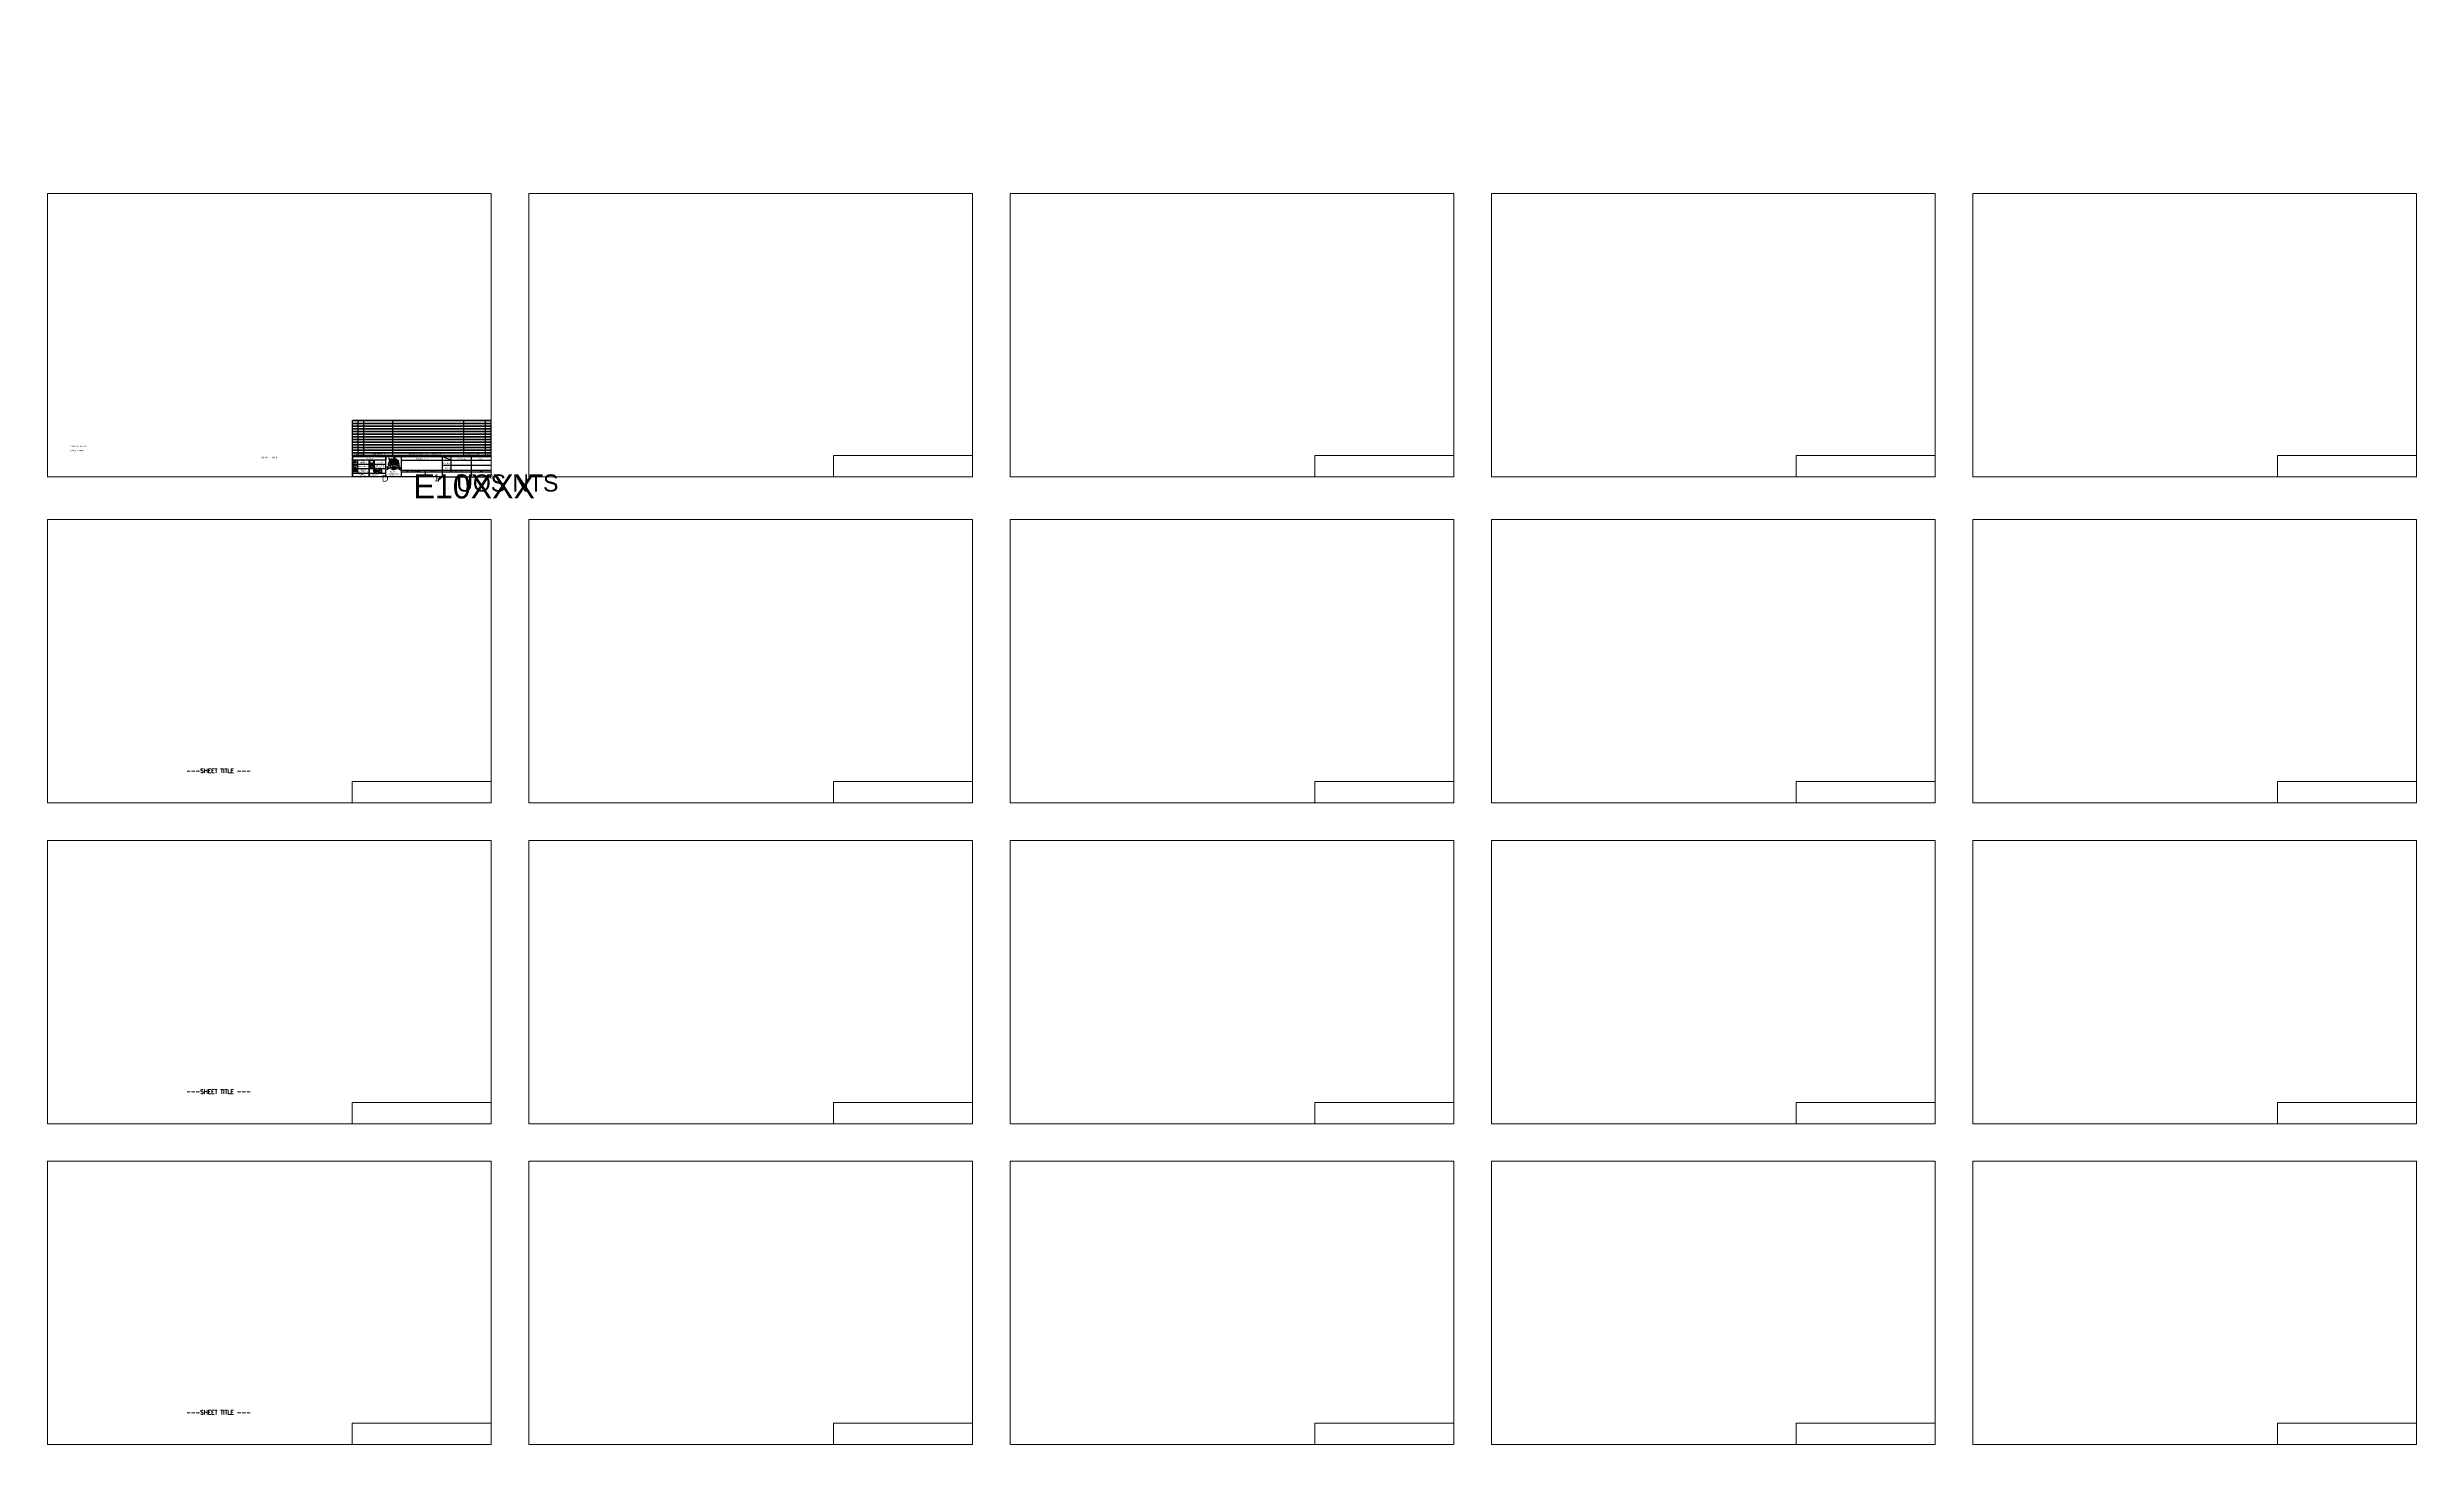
# Model space of a CAD drawing. Extents: x 24 to 201, y -70 to 34.
import ezdxf
from ezdxf import colors
from ezdxf.entities.mleader import LeaderData, LeaderLine
from ezdxf.enums import TextEntityAlignment as Align
from ezdxf.math import Vec2, Vec3

# ---------------------------------------------------------------- set-up
doc = ezdxf.new("R2018")
doc.units = 0
doc.header["$MEASUREMENT"] = 0
for name, color, linetype, lineweight in [('05_TEXT_View_Title', 82, 'Continuous', 40), ('Sketch Lines(ANSI)', 7, 'Continuous', 25), ('Symbols(SAL)', 7, 'Continuous', 35), ('Visible Edges(ANSI)', 7, 'Continuous', 35)]:
    doc.layers.add(name, color=color, linetype=linetype, lineweight=lineweight)
doc.layers.add('BOM', color=7, linetype='Continuous')
doc.layers.add('E-Note', color=3, linetype='Continuous')
doc.layers.add('Service_VIEWPORT', color=9, linetype='Continuous', lineweight=0, plot=False)
doc.styles.add('ACANSTS_36', font='romans.shx')
doc.styles.add('Arial', font='arial.ttf')
doc.styles.add('RomanS', font='romans.shx', dxfattribs={"height": 0.1})

# ---------------------------------------------------------------- blocks, each defined once
blk = doc.blocks.new('_DetailCallout')
at = {"color": 0, "linetype": 'ByBlock', "lineweight": -2, "transparency": 16777216}
blk.add_line((0.25, 0), (-0.25, 0), dxfattribs=at)
blk.add_circle((0, 0), 0.25, dxfattribs=at)
at = {"color": 0, "transparency": 16777216, "style": 'Arial'}
for tag, p in [('VIEWNUMBER', (0, 0.02)), ('SHEETNUMBER', (0, -0.16))]:
    blk.add_attdef(tag, text='', height=0.0938, dxfattribs=at).set_placement(p, align=Align.CENTER)
blk = doc.blocks.new('*U98')
for p, q in [((11.41, 0.2), (1.02, 0.2)), ((1.02, 0), (1.02, 0.2)), ((11.41, 0), (1.02, 0)), ((1.46, 0), (1.46, 0.2)), ((1.89, 0), (1.89, 0.2)), ((4.04, 0), (4.04, 0.2)), ((9.36, 0), (9.36, 0.2)), ((10.99, 0), (10.99, 0.2)), ((11.41, 0), (11.41, 0.2))]:
    blk.add_line(p, q)
at = {"layer": 'BOM', "char_height": 0.1, "attachment_point": 5, "style": 'Arial'}
for s, insert in [('ITEM', (1.24, 0.1)), ('APPL', (1.68, 0.1)), ('PART NUMBER', (2.96, 0.1)), ('NOMENCLATURE OR DESCRIPTION', (6.46, 0.1)), ('VENDOR OR NOTES', (10.14, 0.1)), ('QTY', (11.2, 0.1))]:
    blk.add_mtext(s, dxfattribs=dict(at, insert=insert))
blk = doc.blocks.new('2022_BOM_ITEM_ELEC')
for p, q in [((1.02, 0.2), (11.41, 0.2)), ((1.02, 0), (1.02, 0.2)), ((11.41, 0.2), (1.02, 0.2)), ((1.02, 0), (11.41, 0)), ((1.46, 0), (1.46, 0.2)), ((1.89, 0), (1.89, 0.2)), ((4.04, 0), (4.04, 0.2)), ((9.36, 0), (9.36, 0.2)), ((10.99, 0), (10.99, 0.2)), ((11.41, 0), (11.41, 0.2)), ((11.41, 0), (11.41, 0.17))]:
    blk.add_line(p, q)
at = {"style": 'Arial'}
for tag, p in [('ITEM', (1.25, 0.1)), ('APPL', (1.68, 0.1)), ('SPEC_PN', (2.97, 0.1)), ('DESC', (6.7, 0.1)), ('VENDOR', (10.17, 0.1)), ('QTY', (11.2, 0.1))]:
    blk.add_attdef(tag, text='', height=0.125, dxfattribs=at).set_placement(p, align=Align.MIDDLE_CENTER)
blk = doc.blocks.new('Title Blocks SAL')
for p, q in [((22.83, 1.6), (22.83, 1.5)), ((22.83, 0.28), (25.34, 0.28)), ((25.48, 0.74), (25.4, 0.7)), ((25.4, 0.7), (25.46, 0.65)), ((25.54, 0.6), (25.4, 0.53)), ((25.48, 0.62), (25.48, 0.74)), ((25.54, 0.6), (25.48, 0.62)), ((25.5, 0.63), (25.5, 0.79)), ((25.56, 0.66), (25.5, 0.63)), ((25.5, 0.63), (25.56, 0.6)), ((25.56, 0.6), (25.56, 0.66)), ((25.6, 1.32), (25.59, 1.32)), ((25.82, 0.61), (25.82, 0.67)), ((25.83, 0.55), (25.87, 0.55)), ((25.94, 0.53), (25.9, 0.53)), ((25.99, 0.55), (25.96, 0.55)), ((26.01, 0.61), (26.01, 0.67)), ((26.27, 0.66), (26.34, 0.63)), ((26.27, 0.6), (26.27, 0.66)), ((26.34, 0.63), (26.27, 0.6)), ((26.29, 0.6), (26.36, 0.62)), ((26.29, 0.6), (26.43, 0.53)), ((26.34, 0.63), (26.34, 0.79)), ((26.36, 0.74), (26.43, 0.7)), ((26.36, 0.62), (26.36, 0.74)), ((26.43, 0.7), (26.37, 0.65)), ((26.5, 0.5), (33.22, 0.5)), ((29.58, 0), (22.83, 0))]:
    blk.add_line(p, q)
for centre in [(25.66, 0.78), (25.85, 0.81), (26.03, 0.81), (26.18, 0.78)]:
    blk.add_circle(centre, 0.0121)
for centre, radius, start, end in [((25.73, 0.45), 0.332, 141.8339, 165.3038), ((25.92, -0.08), 0.97, 64.1311, 115.8689), ((25.92, -0.24), 0.97, 64.1311, 115.8689), ((25.92, 0.95), 0.406, 169.7561, 188.379), ((25.53, 1.07), 0.0516, 253.3457, 71.6226), ((25.53, 0.84), 0.0516, 359.7145, 104.8444), ((25.59, 1.36), 0.0339, 179.2038, 276.923), ((25.56, 1.33), 0.0339, 359.2038, 96.923), ((25.58, 1.34), 0.0349, 209.9919, 292.9768), ((25.57, 1.29), 0.0349, 29.9919, 112.9768), ((25.92, 0.95), 0.406, 142.6859, 155.1573), ((25.59, 1.25), 0.0367, 22.5005, 127.1487), ((25.61, 1.3), 0.0367, 202.5005, 307.1487), ((25.92, -0.07), 0.97, 70.0362, 110.6638), ((25.64, 1.28), 0.0503, 214.0461, 292.181), ((25.61, 1.2), 0.0503, 34.0461, 112.181), ((25.62, 1.21), 0.0319, 223.7414, 281.7636), ((25.63, 1.34), 0.0336, 143.6029, 233.6029), ((25.59, 1.34), 0.0336, 323.6029, 53.6029), ((25.56, 1.24), 0.0845, 309.0714, 320.1186), ((25.68, 1.21), 0.0721, 208.9198, 250.167), ((25.66, 1.24), 0.0521, 216.7228, 294.7413), ((25.64, 1.16), 0.0521, 36.7228, 114.7413), ((25.92, 0.95), 0.296, 149.7685, 197.7849), ((25.67, 1.32), 0.0395, 154.5218, 228.3254), ((25.61, 1.31), 0.0395, 334.5218, 48.3254), ((25.66, 1.12), 0.0566, 38.093, 118.0492), ((25.67, 1.21), 0.0566, 218.093, 298.0492), ((25.66, 1.11), 0.0338, 99.1857, 138.6454), ((25.7, 1.17), 0.0825, 207.4436, 239.2806), ((25.69, 1.29), 0.0385, 138.9268, 231.0377), ((25.68, 1.07), 0.0567, 33.0272, 121.8207), ((25.7, 1.15), 0.0567, 213.0272, 301.8207), ((25.64, 1.28), 0.0385, 318.9268, 51.0377), ((25.92, -0.25), 0.97, 100.5813, 104.8281), ((25.65, 0.65), 0.0516, 318.4257, 57.5076), ((25.73, 1.26), 0.0464, 133.2453, 219.8373), ((25.7, 1.03), 0.057, 24.8673, 110.4447), ((25.73, 1.11), 0.057, 204.8673, 290.4447), ((25.92, 0.95), 0.406, 234.8361, 247.8876), ((25.71, 0.97), 0.0646, 26.8806, 111.1971), ((25.75, 1.06), 0.0646, 206.8806, 291.1971), ((25.72, 0.91), 0.07, 31.7474, 116.7319), ((25.75, 1.01), 0.07, 211.7474, 296.7319), ((25.66, 1.26), 0.0464, 313.2453, 39.8373), ((25.75, 0.86), 0.0653, 50.4362, 141.3708), ((25.74, 0.95), 0.0653, 230.4362, 321.3708), ((25.92, 0.95), 0.406, 112.3217, 120.5085), ((25.58, 1.24), 0.139, 5.7718, 22.0248), ((25.75, 1.23), 0.0416, 100.5397, 142.13), ((25.69, 1.23), 0.057, 306.9153, 29.637), ((25.77, 1.21), 0.057, 126.9153, 209.637), ((25.92, 0.95), 0.296, 233.7686, 251.5634), ((25.7, 1.23), 0.0656, 356.2745, 40.9453), ((25.73, 1.2), 0.0591, 297.3736, 17.6719), ((25.81, 1.17), 0.0591, 117.3736, 197.6719), ((25.81, 1.34), 0.0516, 195.9113, 14.1882), ((25.81, 1.34), 0.0516, 195.9113, 14.1882), ((25.79, 1.2), 0.0362, 86.0102, 130.6972), ((25.81, 0.56), 0.0516, 79.1543, 164.3529), ((25.84, 1.13), 0.0591, 122.2765, 202.5748), ((25.76, 1.21), 0.0362, 12.7448, 45.9824), ((25.76, 1.15), 0.0591, 302.2765, 22.5748), ((25.92, 0.95), 0.296, 101.4271, 113.8215), ((25.78, 1.11), 0.063, 291.0673, 8.1813), ((25.87, 1.06), 0.063, 111.0673, 188.1813), ((25.8, 1.05), 0.0693, 294.0283, 17.5097), ((25.9, 1.01), 0.0693, 114.0283, 197.5097), ((24.33, 0.65), 1.51, 356.1088, 2.7184), ((25.9, 1.16), 0.063, 192.8361, 212.5619), ((25.84, 1.09), 0.063, 12.8361, 89.9501), ((25.88, 1.06), 0.0786, 108.7529, 116.3348), ((25.92, -0.25), 0.97, 93.003, 95.0725), ((25.91, 1.2), 0.0591, 178.4426, 258.7409), ((25.84, 1.14), 0.0591, 358.4426, 78.7409), ((25.78, 1.11), 0.0786, 2.6802, 16.3148), ((25.82, 0.99), 0.0725, 295.3758, 10.459), ((25.92, 0.93), 0.0725, 115.3758, 190.459), ((25.92, 0.95), 0.406, 93.6157, 97.7229), ((25.93, 1.25), 0.0772, 161.5453, 193.5125), ((25.85, 1.23), 0.0472, 46.1134, 78.2321), ((25.9, 1.16), 0.063, 230.0842, 269.9501), ((25.96, 1.31), 0.0833, 166.2024, 209.725), ((25.93, 1.25), 0.0591, 170.4907, 250.789), ((25.85, 1.21), 0.0591, 350.4907, 70.789), ((22.94, 0.63), 2.94, 358.2728, 1.7272), ((25.87, 1.29), 0.0339, 28.5516, 86.1111), ((25.94, 1.31), 0.057, 171.3804, 254.1021), ((25.86, 1.26), 0.057, 351.3804, 74.1021), ((25.97, 1.35), 0.0733, 177.3779, 211.6792), ((25.92, -0.25), 0.97, 89.2994, 91.4042), ((31.38, 0.81), 5.49, 180.8985, 182.9146), ((25.95, 1.35), 0.0464, 161.1801, 247.772), ((25.89, 1.32), 0.0464, 341.1801, 67.772), ((25.96, 1.38), 0.0385, 149.9796, 242.0906), ((25.91, 1.37), 0.0385, 329.9796, 62.0906), ((29.31, 0.74), 3.37, 180.275, 183.5381), ((25.92, 1.41), 0.0395, 332.6919, 46.4956), ((25.98, 1.42), 0.0395, 152.6919, 226.4956), ((26, 1.05), 0.0646, 85.2024, 169.5189), ((25.95, 1.13), 0.0646, 265.2024, 349.5189), ((26.01, 1), 0.07, 84.2854, 169.27), ((25.95, 1.08), 0.07, 264.2854, 349.27), ((26, 0.88), 0.0627, 96.7768, 162.0061), ((25.96, 1.24), 0.0567, 259.1966, 347.9901), ((26.01, 1.17), 0.0567, 79.1966, 167.9901), ((26.01, 1.12), 0.057, 90.5727, 176.1501), ((25.95, 1.18), 0.057, 270.5727, 356.1501), ((25.94, 1.02), 0.0632, 271.4207, 354.1481), ((26.01, 0.95), 0.0632, 91.4207, 174.1481), ((25.99, 1.44), 0.0253, 146.5831, 233.6209), ((25.95, 1.43), 0.0253, 326.5831, 53.6209), ((25.97, 1.3), 0.0566, 262.9682, 342.9243), ((26.02, 1.23), 0.0566, 82.9682, 162.9243), ((27.31, 0.61), 1.35, 175.3718, 182.8263), ((25.97, 1.38), 0.0503, 268.8364, 346.9713), ((26.02, 1.32), 0.0503, 88.8364, 166.9713), ((25.97, 1.34), 0.0521, 266.276, 344.2946), ((26.02, 1.28), 0.0521, 86.276, 164.2946), ((25.92, -0.25), 0.97, 85.9709, 87.4093), ((26.01, 1.44), 0.0285, 133.2411, 211.7604), ((25.99, 1.41), 0.036, 267.729, 347.2756), ((26.02, 1.37), 0.036, 87.729, 167.2756), ((25.93, 0.94), 0.0627, 315.1731, 0), ((26.03, 0.56), 0.0516, 194.5459, 194.6008), ((25.97, 1.45), 0.0285, 313.2411, 31.7604), ((25.98, 1.44), 0.0335, 284.1106, 354.7366), ((26.02, 1.41), 0.0335, 104.1106, 174.7366), ((28.99, 0.68), 3, 179.1374, 182.4423), ((25.94, 1.31), 0.0984, 315.3331, 350.7494), ((26.03, 1.19), 0.0485, 85.8568, 107.5431), ((26.02, 1.04), 0.042, 17.371, 105.9478), ((26.05, 1.1), 0.042, 197.371, 206.1879), ((26.02, 1.02), 0.0601, 78.418, 95.9445), ((26, 1.05), 0.0223, 307.115, 358.7837), ((26.03, 1.06), 0.0279, 238.3191, 301.2161), ((25.92, 0.95), 0.296, 288.4366, 306.5458), ((26.03, 0.56), 0.0516, 16.3239, 105.6716), ((26.06, 1.13), 0.0446, 194.6691, 289.0236), ((26.03, 1.08), 0.0446, 14.6691, 109.0236), ((26.01, 1.02), 0.0279, 20.6921, 77.9465), ((26.01, 1.23), 0.028, 333.8664, 20.6639), ((25.92, 0.95), 0.296, 50.9905, 67.576), ((25.97, 1.07), 0.0601, 346.0483, 2.2582), ((26.05, 1.1), 0.042, 239.8246, 285.9478), ((26.02, 1.34), 0.0516, 299.2267, 345.17), ((26.06, 1.1), 0.0405, 17.8286, 101.5645), ((26.09, 1.16), 0.0405, 197.8286, 281.5645), ((26.11, 0.97), 0.0707, 218.2028, 285.8649), ((26.07, 0.85), 0.0707, 38.2028, 105.8649), ((26.1, 0.9), 0.0748, 57.7865, 123.9701), ((26.1, 1.02), 0.0748, 237.7865, 303.9701), ((25.92, 0.95), 0.406, 55.1575, 68.7046), ((26.12, 1.18), 0.0463, 190.9043, 261.0638), ((26.07, 1.13), 0.0463, 10.9043, 81.0638), ((26.12, 0.94), 0.067, 62.4778, 129.2091), ((26.11, 1.05), 0.067, 242.4778, 309.2091), ((25.92, 0.95), 0.406, 292.7343, 308.7325), ((25.92, -0.25), 0.97, 75.4566, 79.7332), ((26.19, 1.19), 0.0826, 163.7496, 190.0176), ((26.14, 1), 0.0511, 48.8179, 131.1821), ((26.14, 1.08), 0.0511, 228.8179, 311.1821), ((26.1, 1.16), 0.0493, 40.4735, 85.5797), ((26.15, 1.19), 0.0338, 160.8133, 254.1363), ((26.11, 1.16), 0.0338, 340.8133, 74.1363), ((26.16, 1.09), 0.0352, 206.3449, 306.6339), ((26.15, 1.05), 0.0352, 26.3449, 126.6339), ((26.19, 1.25), 0.0516, 138.7471, 198.0448), ((26.08, 1.21), 0.0607, 344.0817, 15.9183), ((26.18, 1.21), 0.0334, 146.3146, 233.9439), ((26.18, 1.07), 0.0521, 52.2797, 130.2982), ((26.18, 1.15), 0.0521, 232.2797, 310.2982), ((26.14, 1.2), 0.0334, 326.3146, 53.9439), ((26.21, 0.67), 0.0516, 148.1787, 225.1979), ((26.22, 1.22), 0.0365, 144.8692, 227.8592), ((26.21, 1.1), 0.0503, 54.84, 132.9749), ((26.21, 1.18), 0.0503, 234.84, 312.9749), ((26.18, 1.16), 0.0722, 267.038, 308.713), ((26.16, 1.05), 0.0362, 22.1968, 65.4517), ((26.16, 1.22), 0.0365, 324.8692, 47.8592), ((26.18, 1.07), 0.0143, 310.8279, 356.219), ((25.92, 0.95), 0.296, 342.7808, 21.7873), ((26.25, 1.23), 0.0395, 138.0153, 211.8189), ((26.21, 1.22), 0.0981, 272.1182, 311.6206), ((26.2, 1.09), 0.0318, 20.9871, 64.2001), ((26.19, 1.23), 0.0395, 318.0153, 31.8189), ((26.25, 1.14), 0.0385, 52.5595, 129.7897), ((26.25, 1.2), 0.0385, 232.5595, 309.7897), ((26.23, 1.25), 0.0336, 293.4181, 23.4181), ((26.27, 1.23), 0.0336, 113.4181, 203.4181), ((26.27, 1.22), 0.0349, 234.0442, 317.0291), ((26.27, 1.17), 0.0349, 54.0442, 137.0291), ((26.3, 0.83), 0.0516, 73.6082, 163.4758), ((26.27, 1.25), 0.0344, 258.4875, 327.1258), ((26.29, 1.2), 0.0344, 78.4875, 147.1258), ((26.31, 1.05), 0.0516, 105.4284, 283.7054), ((25.92, 0.95), 0.406, 21.8389, 28.9376), ((26.3, 0.83), 0.0516, 251.8302, 251.8851), ((25.92, 0.95), 0.406, 350.0186, 7.24), ((26.11, 0.45), 0.332, 14.6962, 38.1661)]:
    blk.add_arc(centre, radius, start, end)
blk.add_open_spline([(25.57, 1.35), (25.57, 1.35), (25.57, 1.35), (25.57, 1.35)], degree=3)
for points, knots in [([(25.81, 0.89), (25.81, 0.89), (25.81, 0.89), (25.81, 0.89), (25.8, 0.94), (25.78, 1.01), (25.73, 1.12), (25.67, 1.22), (25.64, 1.27), (25.61, 1.3), (25.59, 1.32)], [-0.0020464, -0.0020464, -0.0020464, -0.0020464, 0, 0, 0, 0.0966993, 0.1759783, 0.2958761, 0.3389913, 0.3606325, 0.3606325, 0.3606325, 0.3606325]), ([(25.84, 0.9), (25.84, 0.9), (25.84, 0.9), (25.84, 0.9), (25.82, 0.95), (25.8, 1.02), (25.75, 1.13), (25.68, 1.23), (25.64, 1.28), (25.6, 1.32), (25.6, 1.32)], [-0.0026702, -0.0026702, -0.0026702, -0.0026702, 0, 0, 0, 0.1219389, 0.1755912, 0.2954599, 0.376773, 0.3804445, 0.3804445, 0.3804445, 0.3804445]), ([(25.9, 0.9), (25.9, 0.99), (25.91, 1.06), (25.91, 1.19), (25.94, 1.31), (25.96, 1.36), (25.98, 1.41), (25.98, 1.41)], [0, 0, 0, 0, 0.1219389, 0.1755912, 0.2954599, 0.376773, 0.3782586, 0.3782586, 0.3782586, 0.3782586]), ([(25.93, 0.9), (25.93, 0.99), (25.93, 1.06), (25.93, 1.18), (25.95, 1.3), (25.97, 1.36), (25.98, 1.4), (25.98, 1.41)], [0, 0, 0, 0, 0.0966993, 0.1759783, 0.2958761, 0.3389913, 0.3606325, 0.3606325, 0.3606325, 0.3606325]), ([(26, 0.9), (26, 0.9), (26, 0.9), (26, 0.9), (26.01, 0.93), (26.02, 0.95), (26.06, 1.05), (26.15, 1.15), (26.19, 1.18), (26.25, 1.21)], [-0.0022797, -0.0022797, -0.0022797, -0.0022797, 0, 0, 0, 0.1219389, 0.1755912, 0.2954599, 0.3686979, 0.3686979, 0.3686979, 0.3686979]), ([(26.02, 0.89), (26.02, 0.89), (26.05, 0.98), (26.09, 1.04), (26.16, 1.14), (26.2, 1.18), (26.23, 1.2), (26.25, 1.21)], [0, 0, 0, 0, 0.0966993, 0.1759783, 0.2958761, 0.3389913, 0.3485242, 0.3485242, 0.3485242, 0.3485242])]:
    blk.add_open_spline(points, degree=3, knots=knots)
at = {"layer": 'Sketch Lines(ANSI)'}
for p, q in [((33.22, 1.6), (22.83, 1.6)), ((33.22, 1.5), (22.83, 1.5)), ((22.83, 1.28), (25.34, 1.28)), ((22.83, 0.95), (24.09, 0.95)), ((22.83, 0.61), (25.34, 0.63)), ((22.86, 0.53), (23.2, 0.53)), ((22.86, 0.53), (23.2, 0.36)), ((22.86, 0.36), (23.2, 0.53)), ((22.86, 0.53), (22.86, 0.36)), ((23.2, 0.36), (22.86, 0.36)), ((23.03, 1.25), (22.92, 1.06)), ((22.92, 1.06), (23.13, 1.06)), ((22.97, 0.88), (22.92, 0.79)), ((22.92, 0.79), (22.97, 0.7)), ((23.08, 0.88), (22.97, 0.88)), ((22.97, 0.7), (23.08, 0.7)), ((23.13, 1.06), (23.03, 1.25)), ((23.14, 0.79), (23.08, 0.88)), ((23.08, 0.7), (23.14, 0.79)), ((23.2, 0.53), (23.2, 0.36)), ((23.22, 1.28), (23.22, 0.62)), ((23.22, 0.62), (23.22, 0.28)), ((24.09, 0.95), (25.34, 0.95)), ((24.4, 0.44), (24.7, 0.44)), ((24.47, 1.28), (24.47, 0.62)), ((24.54, 0.31), (24.54, 0.57)), ((24.7, 0.44), (25.02, 0.44)), ((24.74, 0.49), (25, 0.56)), ((24.74, 0.49), (24.74, 0.38)), ((24.74, 0.38), (25, 0.32)), ((25, 0.56), (25, 0.32)), ((25.34, 1.5), (25.34, 1.28)), ((25.34, 0), (25.34, 1.5)), ((26.5, 0), (26.5, 1.5)), ((26.5, 1.25), (33.22, 1.25)), ((26.5, 0.36), (33.22, 0.36)), ((28.3, 0), (28.3, 0.5)), ((30.21, 1.25), (29.58, 1.5)), ((29.58, 0), (29.58, 1.5)), ((29.58, 1.25), (33.22, 1.25)), ((29.58, 0.87), (33.22, 0.87)), ((30.21, 0.5), (30.21, 1.5)), ((31.74, 0.5), (31.74, 1.5)), ((31.74, 0.36), (31.74, 0.5)), ((31.74, 0), (31.74, 0.36)), ((29.58, 0), (33.22, 0)), ((29.58, 0), (33.22, 0))]:
    blk.add_line(p, q, dxfattribs=at)
for centre, radius in [((24.28, 1.12), 0.125), ((24.54, 0.44), 0.118), ((24.54, 0.44), 0.0562)]:
    blk.add_circle(centre, radius, dxfattribs=at)
at = {"layer": 'Visible Edges(ANSI)'}
for p, q in [((22.83, 1.5), (22.83, 0)), ((24.09, 1.28), (24.09, 0))]:
    blk.add_line(p, q, dxfattribs=at)
at = {"insert": (25.85, 0.77), "char_height": 0.0769, "attachment_point": 7, "style": 'Arial'}
blk.add_mtext_dynamic_manual_height_columns('\\pxqc;{\\fCalisto MT|b0|i0|c0|p18;A}', width=0.1783, gutter_width=0.641, heights=[0], dxfattribs=at)
at = {"layer": 'Symbols(SAL)', "color": 7, "char_height": 0.071, "attachment_point": 5, "line_spacing_factor": 0.301108, "style": 'ACANSTS_36'}
for s, insert in [('\\fArial|b0|i0;\\H0.0710;XX', (23.03, 0.78)), ('\\fArial|b0|i0;\\H0.0710;X', (23.02, 1.1)), ('\\fArial|b0|i0;\\H0.0710;X', (24.28, 1.1))]:
    blk.add_mtext(s, dxfattribs=dict(at, insert=insert))
at = {"layer": 'Symbols(SAL)', "color": 7, "style": 'RomanS'}
for s, insert, char_height, attachment_point in [('\\fArial|b0|i0;\\H0.0750;SCALE DRAWING', (23.03, 0.02), 0.075, 7), ('\\fArial|b0|i0;\\H0.0750;DO NOT', (23.29, 0.14), 0.075, 7), ('\\fArial|b0|i0;\\H0.0750;SHEET SIZE', (24.14, 0.08), 0.075, 7), ('\\pxqc;{\\fArial|b0|i0|c0|p34;UNIVERSITY OF \\PMANITOBA \\PASSOCIATION OF \\PTINY TRACTORS}', (25.91, 0.25), 0.065, 5), ('\\fArial|b0|i0;\\H0.0800;DRAWING NUMBER', (27.39, 0.42), 0.08, 5), ('\\fArial|b0|i0;\\H0.0900;DRAWING TITLE', (27.52, 1.3), 0.09, 7), ('\\fArial|b0|i0;\\H0.0800;DESIGNER', (29.61, 0.98), 0.08, 7), ('{\\fArial|b0|i0|c0|p34;\\H1x;DRAWING SCALE}', (30.57, 0.42), 0.08, 5), ('\\fArial|b0|i0;\\H0.0800;APPROVALS', (30.64, 1.31), 0.08, 7), ('{\\fArial|b0|i0|c0|p34;SHEET}', (32.48, 0.42), 0.08, 5), ('\\fArial|b0|i0;\\H0.0800;DATE', (32.32, 1.31), 0.08, 7), ('\\fArial|b0|i0;\\H0.0800;OF', (32.4, 0.11), 0.08, 7)]:
    blk.add_mtext(s, dxfattribs=dict(at, insert=insert, char_height=char_height, attachment_point=attachment_point))
at = {"layer": 'Symbols(SAL)', "color": 7, "attachment_point": 5, "style": 'RomanS'}
for s, insert, char_height, width, line_spacing_factor in [('\\fArial|b0|i0;\\H0.0750;LOCATION I.D.', (23.66, 0.38), 0.075, 1.64, 0.31623), ('\\fArial|b0|i0;\\H0.0750;REVISION I.D.', (23.65, 0.78), 0.075, 1.64, 0.31623), ('\\fArial|b0|i0;\\H0.0750;MARKING', (23.66, 0.49), 0.075, 1.64, 0.31623), ('\\fArial|b0|i0;\\H0.0750;NOTE I.D.', (23.67, 1.04), 0.075, 1.505, 0.31623), ('\\fArial|b0|i0;\\H0.0750;LOCAL', (23.67, 1.16), 0.075, 1.505, 0.31623), ('\\fArial|b0|i0;\\H0.0900;LEGEND', (24.07, 1.37), 0.09, 1.0712, 0.379476), ('{\\fArial|b0|i0|c0|p34;CONTINUATION}', (24.91, 0.83), 0.075, 1.64, 0.31623), ('\\fArial|b0|i0;\\H0.0750;LOCATION I.D.', (24.91, 0.72), 0.075, 1.64, 0.31623), ('\\fArial|b0|i0;\\H0.0750;ITEM I.D.', (24.91, 1.1), 0.075, 1.19, 0.31623)]:
    blk.add_mtext(s, dxfattribs=dict(at, insert=insert, char_height=char_height, width=width, line_spacing_factor=line_spacing_factor))
at = {"layer": 'Symbols(SAL)', "color": 7, "char_height": 0.08, "style": 'RomanS'}
for s, insert, width, attachment_point in [('\\fArial|b0|i0;\\H0.0800;REVISION', (28.94, 0.42), 0.5342, 5), ('\\fArial|b0|i0;\\H0.0800;CHECKED', (29.62, 0.61), 0.5466, 7)]:
    blk.add_mtext(s, dxfattribs=dict(at, insert=insert, width=width, attachment_point=attachment_point))
at = {"layer": 'Symbols(SAL)', "color": 7, "lineweight": 30, "flags": 104}
for tag, height, p in [('Sheet_Size', 0.12, (25, 0.16)), ('PART_NUMBER', 0.187, (27.38, 0.18)), ('DESCRIPTION', 0.125, (28.04, 0.92)), ('REVISION_NUMBER', 0.187, (29.14, 0.18)), ('DRAWING_SCALE?', 0.125, (30.57, 0.18)), ('CHECKED_BY', 0.1, (30.98, 0.67)), ('DESIGNER', 0.1, (30.98, 1.04)), ('CREATION_DATE', 0.1, (32.48, 1.04)), ('CHECKED_DATE', 0.1, (32.48, 0.68)), ('Number_of_sheets', 0.125, (33.27, 0.18))]:
    blk.add_attdef(tag, text='', height=height, dxfattribs=at).set_placement(p, align=Align.MIDDLE_CENTER)
ml = blk.add_multileader_block('Standard')
ml.set_content('_DetailCallout', color=256, scale=0.501011)
ml.set_attribute('VIEWNUMBER', 'XX', width=0)
ml.set_attribute('SHEETNUMBER', 'X', width=0)
ml.set_leader_properties()
ml.build(insert=Vec2(0, 0))
ml.multileader.update_dxf_attribs({"leader_type": 0, "text_right_attachment_type": 6, "dogleg_length": 0.36, "arrow_head_size": 0.0902})
ctx = ml.context
ctx.base_point, ctx.char_height, ctx.arrow_head_size, ctx.landing_gap_size, ctx.plane_origin = Vec3(24.16, 0.79), 0.0902, 0.0902, 0.0451, Vec3(23.88, 0.79)
ctx.right_attachment = 6
notes = []
notes.append((ctx, [(0, (1, 1, 0), (23.97, 0.79), (1, 0), 0.18, [(0, [(23.88, 0.79)], 0, [])])]))
ctx.block.insert = Vec3(24.28, 0.79)
for ctx, leaders in notes:
    for number, flags, end, landing, length, lines in leaders:
        leader = LeaderData()
        leader.index, (leader.has_last_leader_line, leader.has_dogleg_vector, leader.attachment_direction) = number, flags
        leader.last_leader_point, leader.dogleg_vector, leader.dogleg_length = Vec3(end), Vec3(landing), length
        for number, points, colour, breaks in lines:
            line = LeaderLine()
            line.index, line.vertices, line.color, line.breaks = number, Vec3.list(points), colors.encode_raw_color(colour), breaks
            leader.lines.append(line)
        ctx.leaders.append(leader)

msp = doc.modelspace()

# ---------------------------------------------------------------- linework, layer by layer
at = {"layer": 'Service_VIEWPORT'}
for p, q in [((57.2, 2), (57.2, 4.88)), ((57.2, 2), (57.2, 4.88)), ((45.78, 2), (57.2, 2)), ((45.78, 2), (57.2, 2))]:
    msp.add_line(p, q, dxfattribs=at)
for points in [[(24, 23.2), (57.2, 23.2), (57.2, 2), (24, 2)], [(60, 23.2), (93.2, 23.2), (93.2, 2), (60, 2)], [(96, 23.2), (129.2, 23.2), (129.2, 2), (96, 2)], [(132, 23.2), (165.2, 23.2), (165.2, 2), (132, 2)], [(168, 23.2), (201.2, 23.2), (201.2, 2), (168, 2)], [(93.2, 2), (82.8, 2), (82.8, 3.6), (93.2, 3.6)], [(129.2, 2), (118.8, 2), (118.8, 3.6), (129.2, 3.6)], [(165.2, 2), (154.8, 2), (154.8, 3.6), (165.2, 3.6)], [(201.2, 2), (190.8, 2), (190.8, 3.6), (201.2, 3.6)], [(24, -1.2), (24, -22.4), (57.2, -22.4), (57.2, -1.2)], [(24, -1.2), (24, -22.4), (57.2, -22.4), (57.2, -1.2)], [(60, -1.2), (60, -22.4), (93.2, -22.4), (93.2, -1.2)], [(60, -1.2), (60, -22.4), (93.2, -22.4), (93.2, -1.2)], [(96, -1.2), (96, -22.4), (129.2, -22.4), (129.2, -1.2)], [(96, -1.2), (96, -22.4), (129.2, -22.4), (129.2, -1.2)], [(132, -1.2), (132, -22.4), (165.2, -22.4), (165.2, -1.2)], [(132, -1.2), (132, -22.4), (165.2, -22.4), (165.2, -1.2)], [(168, -1.2), (168, -22.4), (201.2, -22.4), (201.2, -1.2)], [(168, -1.2), (168, -22.4), (201.2, -22.4), (201.2, -1.2)], [(57.2, -22.4), (46.8, -22.4), (46.8, -20.8), (57.2, -20.8)], [(93.2, -22.4), (82.8, -22.4), (82.8, -20.8), (93.2, -20.8)], [(129.2, -22.4), (118.8, -22.4), (118.8, -20.8), (129.2, -20.8)], [(165.2, -22.4), (154.8, -22.4), (154.8, -20.8), (165.2, -20.8)], [(201.2, -22.4), (190.8, -22.4), (190.8, -20.8), (201.2, -20.8)], [(24, -25.2), (24, -46.4), (57.2, -46.4), (57.2, -25.2)], [(24, -25.2), (24, -46.4), (57.2, -46.4), (57.2, -25.2)], [(60, -25.2), (60, -46.4), (93.2, -46.4), (93.2, -25.2)], [(60, -25.2), (60, -46.4), (93.2, -46.4), (93.2, -25.2)], [(96, -25.2), (96, -46.4), (129.2, -46.4), (129.2, -25.2)], [(96, -25.2), (96, -46.4), (129.2, -46.4), (129.2, -25.2)], [(132, -25.2), (132, -46.4), (165.2, -46.4), (165.2, -25.2)], [(132, -25.2), (132, -46.4), (165.2, -46.4), (165.2, -25.2)], [(168, -25.2), (168, -46.4), (201.2, -46.4), (201.2, -25.2)], [(168, -25.2), (168, -46.4), (201.2, -46.4), (201.2, -25.2)], [(57.2, -46.4), (46.8, -46.4), (46.8, -44.8), (57.2, -44.8)], [(93.2, -46.4), (82.8, -46.4), (82.8, -44.8), (93.2, -44.8)], [(129.2, -46.4), (118.8, -46.4), (118.8, -44.8), (129.2, -44.8)], [(165.2, -46.4), (154.8, -46.4), (154.8, -44.8), (165.2, -44.8)], [(201.2, -46.4), (190.8, -46.4), (190.8, -44.8), (201.2, -44.8)], [(24, -49.2), (24, -70.4), (57.2, -70.4), (57.2, -49.2)], [(24, -49.2), (24, -70.4), (57.2, -70.4), (57.2, -49.2)], [(60, -49.2), (60, -70.4), (93.2, -70.4), (93.2, -49.2)], [(60, -49.2), (60, -70.4), (93.2, -70.4), (93.2, -49.2)], [(96, -49.2), (96, -70.4), (129.2, -70.4), (129.2, -49.2)], [(96, -49.2), (96, -70.4), (129.2, -70.4), (129.2, -49.2)], [(132, -49.2), (132, -70.4), (165.2, -70.4), (165.2, -49.2)], [(132, -49.2), (132, -70.4), (165.2, -70.4), (165.2, -49.2)], [(168, -49.2), (168, -70.4), (201.2, -70.4), (201.2, -49.2)], [(168, -49.2), (168, -70.4), (201.2, -70.4), (201.2, -49.2)], [(57.2, -70.4), (46.8, -70.4), (46.8, -68.8), (57.2, -68.8)], [(93.2, -70.4), (82.8, -70.4), (82.8, -68.8), (93.2, -68.8)], [(129.2, -70.4), (118.8, -70.4), (118.8, -68.8), (129.2, -68.8)], [(165.2, -70.4), (154.8, -70.4), (154.8, -68.8), (165.2, -68.8)], [(201.2, -70.4), (190.8, -70.4), (190.8, -68.8), (201.2, -68.8)]]:
    msp.add_lwpolyline(points, close=True, dxfattribs=at)

# ---------------------------------------------------------------- block references
for name, p in [('2022_BOM_ITEM_ELEC', (45.79, 6)), ('2022_BOM_ITEM_ELEC', (45.79, 5.8)), ('2022_BOM_ITEM_ELEC', (45.79, 5.6)), ('2022_BOM_ITEM_ELEC', (45.79, 5.4)), ('2022_BOM_ITEM_ELEC', (45.79, 5.2)), ('2022_BOM_ITEM_ELEC', (45.79, 5)), ('2022_BOM_ITEM_ELEC', (45.79, 4.8)), ('2022_BOM_ITEM_ELEC', (45.79, 4.6)), ('2022_BOM_ITEM_ELEC', (45.79, 4.4)), ('2022_BOM_ITEM_ELEC', (45.79, 4.2)), ('2022_BOM_ITEM_ELEC', (45.79, 4)), ('2022_BOM_ITEM_ELEC', (45.79, 3.8)), ('*U98', (45.79, 3.6))]:
    msp.add_blockref(name, p)
ref = msp.add_blockref('Title Blocks SAL', (23.98, 2))
lines = msp.add_mtext('E10XXX', dxfattribs={"layer": 'Symbols(SAL)', "color": 7, "insert": (51.38, 2.18), "char_height": 1.798, "width": 0.3605, "attachment_point": 1})
ref.add_attrib('PART_NUMBER', '', (51.38, 2.18), dxfattribs={"flags": 104}).embed_mtext(lines)
lines = msp.add_mtext('1', dxfattribs={"layer": 'Symbols(SAL)', "color": 7, "insert": (52.92, 2.19), "char_height": 0.535, "attachment_point": 1})
ref.add_attrib('REVISION_NUMBER', '', (52.92, 2.19), dxfattribs={"flags": 104}).embed_mtext(lines)
lines = msp.add_mtext('20', dxfattribs={"layer": 'Symbols(SAL)', "color": 7, "insert": (56.84, 2.17), "char_height": 0.318, "attachment_point": 1})
ref.add_attrib('Number_of_sheets', '', (56.84, 2.17), dxfattribs={"flags": 104}).embed_mtext(lines)
lines = msp.add_mtext('UOS NTS', dxfattribs={"layer": 'Symbols(SAL)', "color": 7, "insert": (54.59, 2.18), "char_height": 1.283, "attachment_point": 1})
ref.add_attrib('DRAWING_SCALE?', '', (54.59, 2.18), dxfattribs={"flags": 104}).embed_mtext(lines)
lines = msp.add_mtext('D', dxfattribs={"layer": 'Symbols(SAL)', "color": 7, "insert": (49.02, 2.14), "char_height": 0.503, "attachment_point": 1})
ref.add_attrib('Sheet_Size', '', (49.02, 2.14), dxfattribs={"flags": 104}).embed_mtext(lines)

# ---------------------------------------------------------------- texts
at = {"layer": '05_TEXT_View_Title', "insert": (40.6, 3.44), "char_height": 0.14, "attachment_point": 5, "style": 'Arial'}
msp.add_mtext_dynamic_manual_height_columns('SHEET TITLE', width=8.9919, gutter_width=1, heights=[1.48], dxfattribs=at)
at = {"layer": '05_TEXT_View_Title', "lineweight": 25, "char_height": 0.3125, "attachment_point": 5, "style": 'RomanS'}
for insert in [(36.8, -19.99), (36.8, -43.99), (36.8, -67.99)]:
    msp.add_mtext_dynamic_manual_height_columns('---SHEET TITLE ---', width=8.9919, gutter_width=1, heights=[0], dxfattribs=dict(at, insert=insert))
at = {"layer": 'E-Note', "char_height": 0.18, "attachment_point": 4}
for insert in [(134.34, 34.12), (134.22, 33.38)]:
    msp.add_mtext('\\A1;', dxfattribs=dict(at, insert=insert))
at = {"layer": 'E-Note', "insert": (25.73, 4.33), "char_height": 0.1, "attachment_point": 1, "style": 'Arial'}
msp.add_mtext_dynamic_manual_height_columns('GENERAL NOTES: \\P\\PLOCAL NOTES:', width=5.9329, gutter_width=0.5, heights=[0], dxfattribs=at)

doc.saveas('drawing.dxf')
